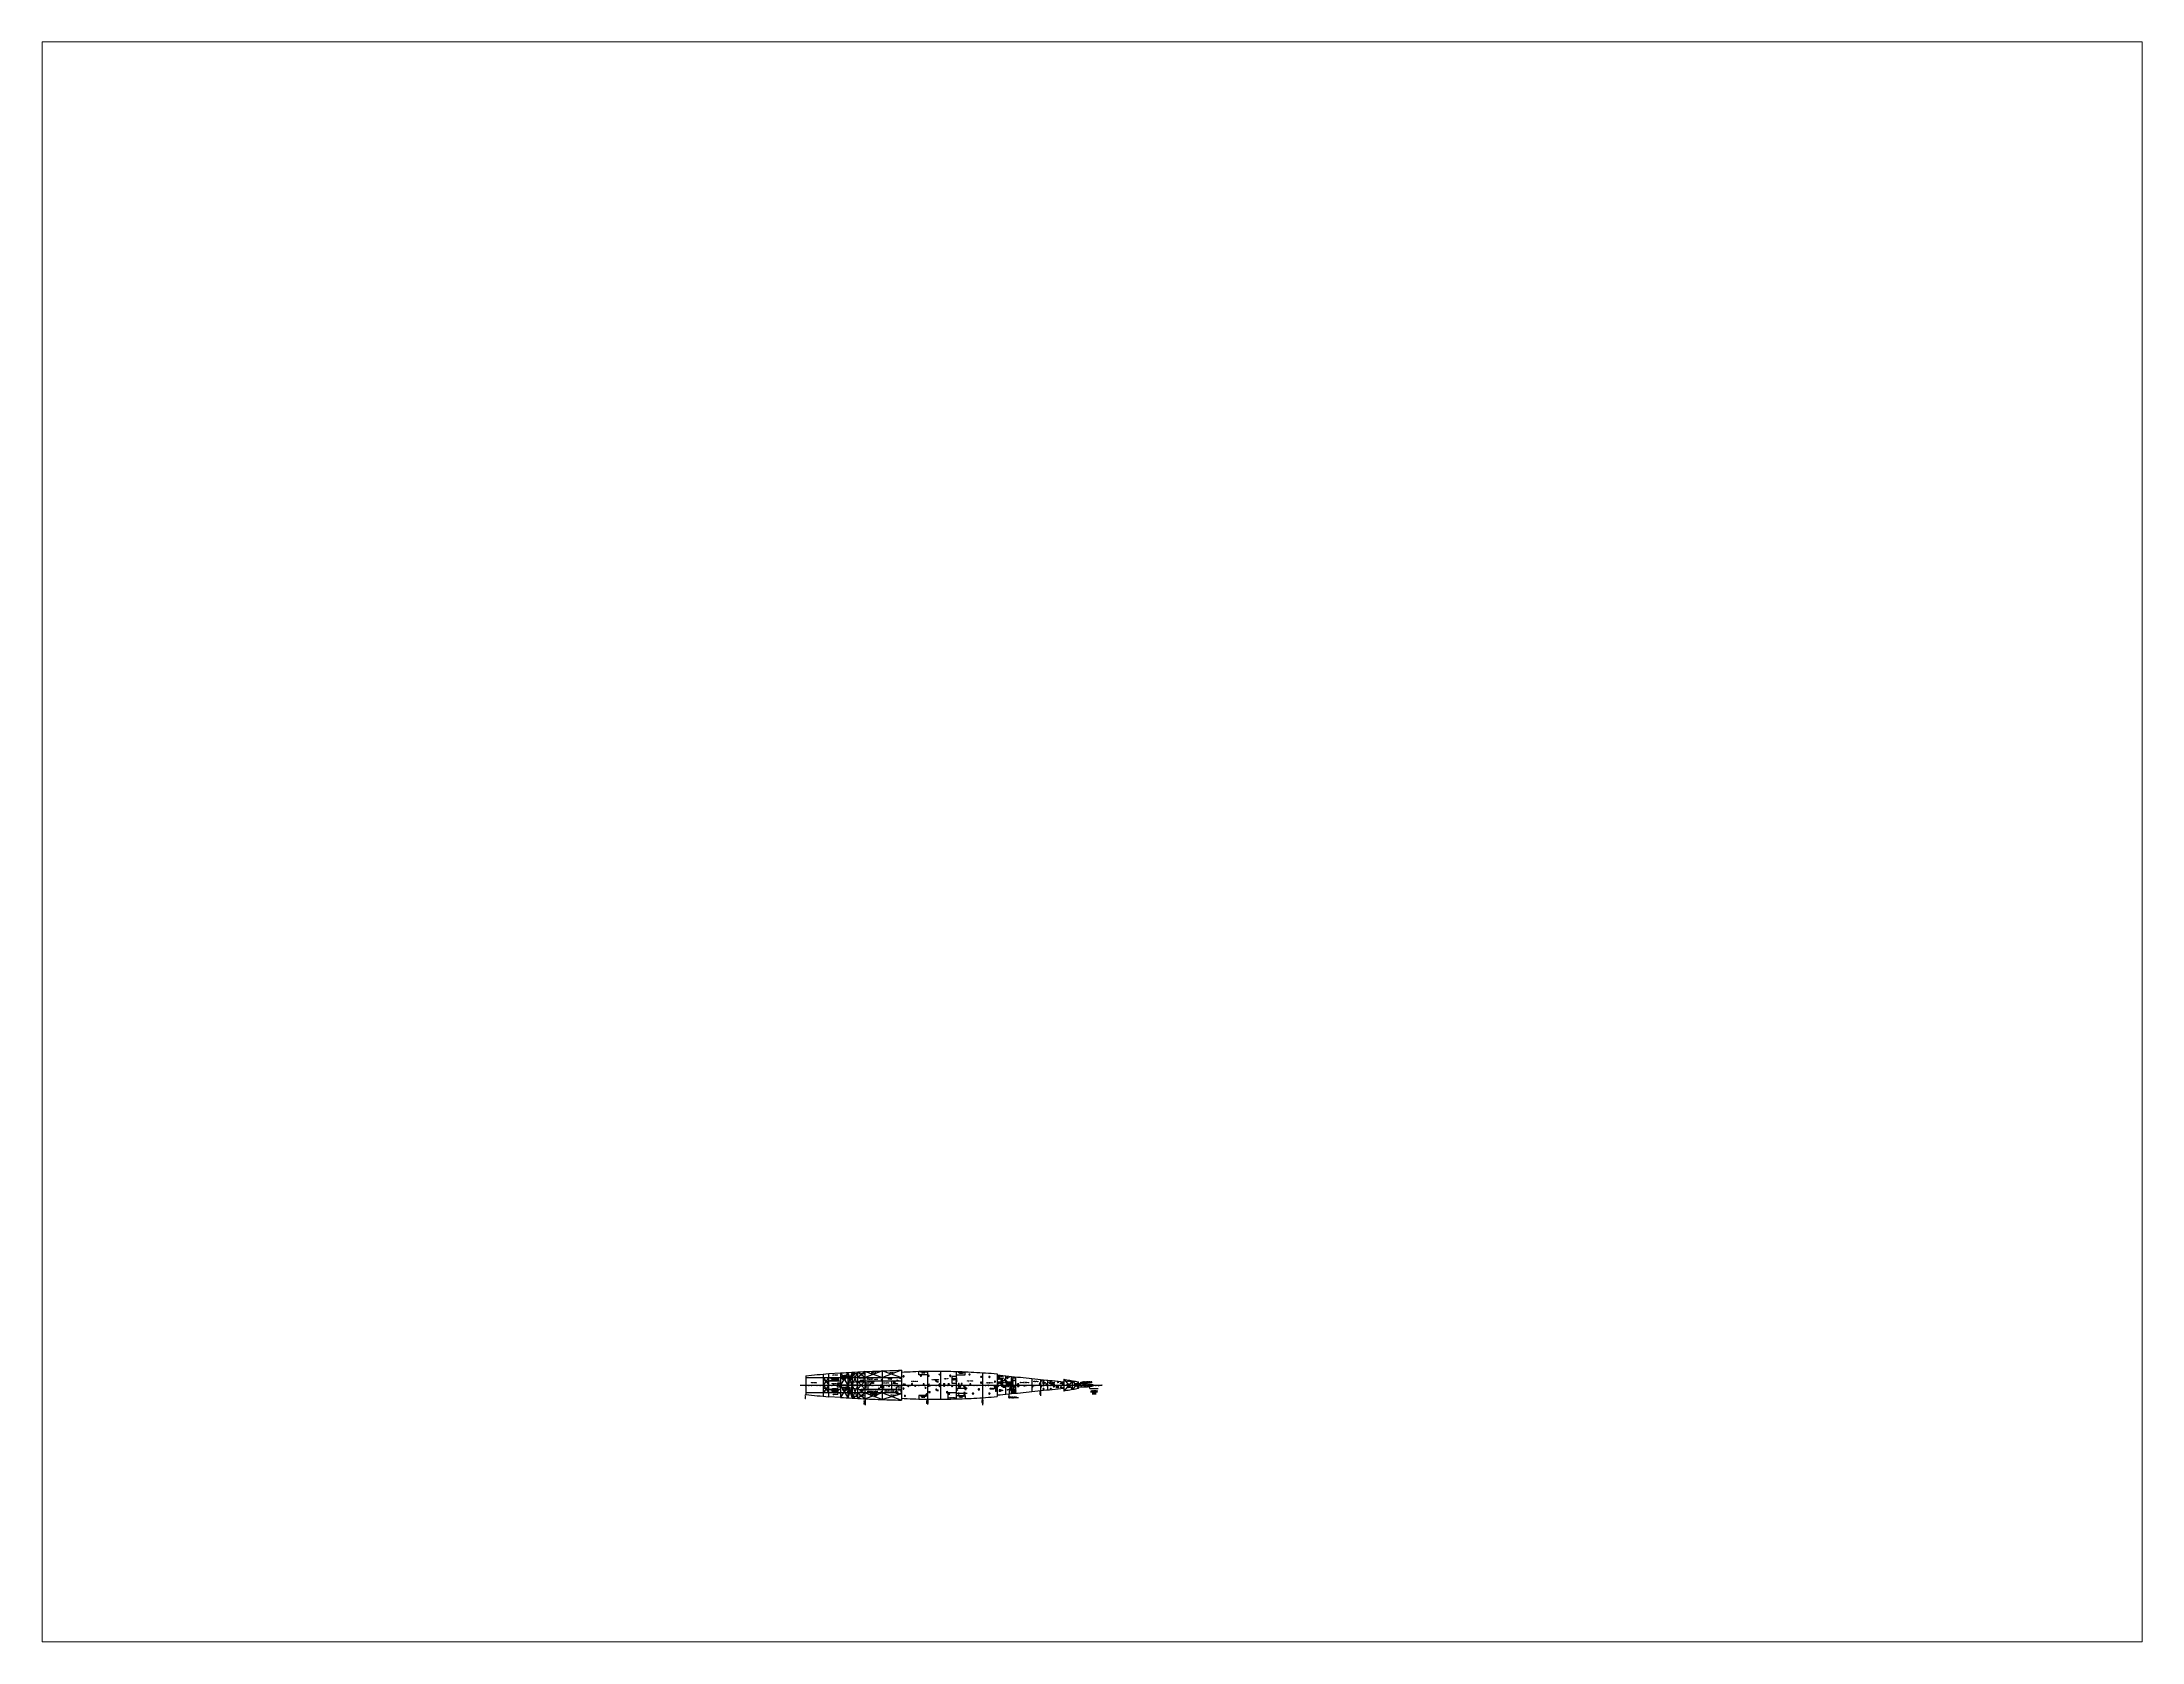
# Paper-space layout 'Layout1' of a CAD drawing. Header units: inches. Extents: x 1.05 to 9.45, y 0.8 to 7.2.
# The model-space entities are those that its viewports show. They can reach past a viewport. Long polylines and large blocks are cut down to what shows.
import ezdxf
from ezdxf.enums import TextEntityAlignment as Align

# ---------------------------------------------------------------- set-up
doc = ezdxf.new("R2010")
doc.units = ezdxf.units.IN
doc.header["$LTSCALE"] = 700
doc.header["$MEASUREMENT"] = 0
for name, pattern in [('CENTER', [2, 1.25, -0.25, 0.25, -0.25]), ('CENTER2', [1.125, 0.75, -0.125, 0.125, -0.125]), ('CENTERX2', [4, 2.5, -0.5, 0.5, -0.5]), ('CL', [375, 300, -25, 25, -25]), ('DASHDOT', [1, 0.5, -0.25, 0, -0.25]), ('DASHED', [0.75, 0.5, -0.25]), ('DOT', [0.2, 0.1, -0.1]), ('DOTDASH', [1.2, 0.6, -0.3, 0, -0.3]), ('DOTDASH1', [1600, 1000, -250, 100, -250]), ('H1', [40, 20, -20]), ('PHANTOM2', [1.25, 0.625, -0.125, 0.125, -0.125, 0.125, -0.125])]:
    doc.linetypes.add(name, pattern=pattern)
for name, color, linetype in [('00', 7, 'Continuous'), ('01', 7, 'Continuous'), ('3 DECK', 7, 'Continuous'), ('4 DECK', 7, 'Continuous'), ('COMPT.NOS', 4, 'Continuous'), ('COMPTNAME', 7, 'Continuous'), ('HATCHES', 7, 'Continuous'), ('Layer1', 6, 'Continuous'), ('LIGHT_BULKHEADS', 7, 'Continuous'), ('MANHOLEPLAN', 3, 'Continuous'), ('PLAT1', 3, 'Continuous'), ('TANK MARKS', 7, 'Continuous'), ('UP-DOWN', 7, 'Continuous'), ('WATERLINES', 5, 'Continuous')]:
    doc.layers.add(name, color=color, linetype=linetype)
doc.layers.add('LADDER', color=7, linetype='Continuous', lineweight=15)
doc.styles.add('ROMAN C', font='ROMANS.SHX', dxfattribs={"width": 0.9})
doc.styles.add('ROMANS', font='romans')
doc.styles.add('style1', font='romans.shx', dxfattribs={"height": 250})
doc.dimstyles.get("Standard").update_dxf_attribs({"dimtxt": 150.18, "dimasz": 200.18, "dimexe": 0.8, "dimexo": 0.625, "dimgap": 0.09, "dimtad": 0, "dimtih": 1, "dimtoh": 1, "dimdec": 0, "dimzin": 0, "dimdsep": 46, "dimtxsty": 'Standard', "dimcen": 8.09, "dimclrd": 40, "dimclre": 40, "dimadec": 0, "dimazin": 0, "dimtfac": 1, "dimtdec": 0, "dimtofl": 0, "dimtmove": 0, "dimatfit": 3, "dimfxl": 1, "dimtolj": 1, "dimtzin": 0, "dimarcsym": 0})

# ---------------------------------------------------------------- blocks, each defined once
blk = doc.blocks.new('A1M', base_point=(36991, 2400))
at = {"linetype": 'Continuous'}
for p, q in [((37491, 2550), (36491, 2250)), ((36491, 2550), (37491, 2250)), ((36491, 2250), (36491, 2550)), ((37491, 2250), (37491, 2550))]:
    blk.add_line(p, q, dxfattribs=at)
blk = doc.blocks.new('DRW', base_point=(42299, 4033))
at = {"linetype": 'Continuous'}
blk.add_line((41799, 4033), (42665, 4533), dxfattribs=at)
blk.add_arc((41799, 4033), 1000, 0, 40, dxfattribs=at)
blk = doc.blocks.new('PILAR')
at = {"color": 4, "linetype": 'DASHDOT'}
for p, q in [((144963, 170593), (145543, 170593)), ((145253, 170303), (145253, 170883))]:
    blk.add_line(p, q, dxfattribs=at)
at = {"color": 4}
for points in [[(144993, 170587), (145143, 170587), (145143, 170599), (144993, 170599)], [(145247, 170853), (145247, 170703), (145259, 170703), (145259, 170853)], [(145247, 170333), (145247, 170483), (145259, 170483), (145259, 170333)], [(145513, 170587), (145363, 170587), (145363, 170599), (145513, 170599)]]:
    blk.add_lwpolyline(points, close=True, dxfattribs=at)
for radius in [270, 110]:
    blk.add_circle((145253, 170593), radius, dxfattribs=at)
blk = doc.blocks.new('fghghj')
at = {"color": 3, "linetype": 'Continuous'}
blk.add_lwpolyline([(318315, -37952), (318615, -37952), (318615, -37927), (318315, -37927)], close=True, dxfattribs=at)
at = {"layer": '00', "color": 3}
for points in [[(318345, -38102), (318345, -37952), (318315, -37952), (318315, -38102)], [(318585, -38102), (318585, -37952), (318615, -37952), (318615, -38102)]]:
    blk.add_lwpolyline(points, close=True, dxfattribs=at)
at = {"layer": '01', "color": 4, "linetype": 'ByBlock'}
blk.add_line((318615, -37927), (318615, -37927), dxfattribs=at)
blk.add_line((318615, -37927), (318615, -37927), dxfattribs=at)
blk = doc.blocks.new('qwas')
at = {"color": 3, "linetype": 'H1'}
blk.add_line((-836179, 147376), (-836179, 147776), dxfattribs=at)
at = {"color": 3, "linetype": 'Continuous'}
blk.add_lwpolyline([(-836192, 147376), (-836192, 147776), (-836167, 147776), (-836167, 147376)], close=True, dxfattribs=at)
at = {"layer": '00', "color": 3}
for points in [[(-836342, 147746), (-836192, 147746), (-836192, 147776), (-836342, 147776)], [(-836342, 147406), (-836192, 147406), (-836192, 147376), (-836342, 147376)]]:
    blk.add_lwpolyline(points, close=True, dxfattribs=at)
blk = doc.blocks.new('A$C49E2739F')
at = {"layer": 'LADDER', "color": 3}
for p, q in [((112, 600), (1312, 600)), ((200, 600), (200, 0)), ((400, 600), (400, 0)), ((600, 600), (600, 0)), ((800, 600), (800, 0)), ((1000, 600), (1000, 0)), ((1200, 600), (1200, 0)), ((112, 0), (1312, 0))]:
    blk.add_line(p, q, dxfattribs=at)
blk = doc.blocks.new('DRN', base_point=(41665, 6815))
at = {"linetype": 'Continuous'}
blk.add_line((41160, 6825), (41160, 7825), dxfattribs=at)
blk.add_arc((41160, 6825), 1000, 0, 90, dxfattribs=at)
blk = doc.blocks.new('DLN', base_point=(36758, 6815))
at = {"linetype": 'Continuous'}
blk.add_lwpolyline([(37258, 6815), (37258, 7815, 0.41421356), (36258, 6815)], format="xyb", dxfattribs=at)
blk = doc.blocks.new('HE12')
at = {"layer": '01', "color": 5, "linetype": 'ByBlock'}
blk.add_lwpolyline([(168039, 503414), (168989, 503414), (168989, 504214), (168039, 504214)], close=True, dxfattribs=at)
at = {"layer": '01', "color": 4, "linetype": 'DOT'}
blk.add_lwpolyline([(168039, 503414), (168039, 502664), (168989, 502664), (168989, 503414)], dxfattribs=at)
at = {"insert": (168352, 503921), "char_height": 120, "width": 644.27, "attachment_point": 1}
blk.add_mtext('{\\Fromans.shx|c0;\\H1.875x;HE}', dxfattribs=at)
blk = doc.blocks.new('MANHOLECOAMINGB')
at = {"linetype": 'CENTER2', "ltscale": 0.1}
for p, q in [((-339, 0), (323, 0)), ((0, -288), (0, 289))]:
    blk.add_line(p, q, dxfattribs=at)
for p, q in [((-73, 8), (73, 8)), ((-25, 270), (25, 270)), ((-25, 240), (25, 240)), ((-73, -8), (73, -8)), ((-25, -240), (25, -240)), ((-25, -270), (25, -270))]:
    blk.add_line(p, q)
at = {"linetype": 'DASHED', "ltscale": 0.1}
for p, q in [((-25, 205), (25, 205)), ((-25, 200), (25, 200)), ((-25, -200), (25, -200)), ((-25, -205), (25, -205))]:
    blk.add_line(p, q, dxfattribs=at)
for centre in [(-73, 0), (73, 0)]:
    blk.add_circle(centre, 8)
for centre, radius, start, end in [((-25, 0), 270, 90, 270), ((-25, 0), 240, 90, 270), ((25, 0), 270, 270, 90), ((25, 0), 240, 270, 90)]:
    blk.add_arc(centre, radius, start, end)
for centre, radius, start, end in [((-25, 0), 205, 90, 270), ((-25, 0), 200, 90, 270), ((25, 0), 205, 270, 90), ((25, 0), 200, 270, 90)]:
    blk.add_arc(centre, radius, start, end, dxfattribs=at)
at = {"insert": (-181, 68), "char_height": 50, "width": 486.8, "attachment_point": 1, "style": 'ROMAN C'}
blk.add_mtext('MAN HOLE COAMING-B', dxfattribs=at)
blk = doc.blocks.new('HING')
at = {"layer": 'MANHOLEPLAN'}
for p, q in [((-205, -49), (-205, 61)), ((205, -49), (205, 61))]:
    blk.add_line(p, q, dxfattribs=at)
for radius in [118, 77.9]:
    blk.add_circle((0, 147), radius, dxfattribs=at)
blk = doc.blocks.new('manholerecesstype450x400')
at = {"layer": 'MANHOLEPLAN', "linetype": 'CENTER2', "ltscale": 0.1}
for p, q in [((385, 0), (-374, 0)), ((0, -370), (0, 383))]:
    blk.add_line(p, q, dxfattribs=at)
at = {"layer": 'MANHOLEPLAN', "ltscale": 0.13}
for p, q in [((-363, 353), (-363, -353)), ((-363, 353), (363, 353)), ((-353, 343), (-353, -343)), ((-353, 343), (353, 343)), ((-353, 338), (353, 338)), ((-348, 338), (-348, -338)), ((-25, 240), (25, 240)), ((348, 338), (348, -338)), ((353, 343), (353, -343)), ((363, 353), (363, -353)), ((-363, -353), (363, -353)), ((-353, -338), (353, -338)), ((-353, -343), (353, -343)), ((-25, -240), (25, -240))]:
    blk.add_line(p, q, dxfattribs=at)
at = {"layer": 'MANHOLEPLAN'}
for p, q in [((-73, 8), (73, 8)), ((-25, 270), (25, 270)), ((-73, -8), (73, -8)), ((-25, -270), (25, -270))]:
    blk.add_line(p, q, dxfattribs=at)
at = {"layer": 'MANHOLEPLAN', "linetype": 'DASHED', "ltscale": 0.13}
for p, q in [((-25, 205), (25, 205)), ((-25, 200), (25, 200)), ((-25, -200), (25, -200)), ((-25, -205), (25, -205))]:
    blk.add_line(p, q, dxfattribs=at)
at = {"layer": 'MANHOLEPLAN'}
for centre in [(-73, 0), (73, 0)]:
    blk.add_circle(centre, 8, dxfattribs=at)
at = {"layer": 'MANHOLEPLAN', "ltscale": 0.13}
for centre, radius, start, end in [((-25, 0), 270, 90, 270), ((-25, 0), 240, 90, 270), ((25, 0), 270, 270, 90), ((25, 0), 240, 270, 90)]:
    blk.add_arc(centre, radius, start, end, dxfattribs=at)
at = {"layer": 'MANHOLEPLAN', "linetype": 'DASHED', "ltscale": 0.13}
for centre, radius, start, end in [((-25, 0), 205, 90, 270), ((-25, 0), 200, 90, 270), ((25, 0), 205, 270, 90), ((25, 0), 200, 270, 90)]:
    blk.add_arc(centre, radius, start, end, dxfattribs=at)
at = {"layer": 'Layer1', "rotation": 180}
blk.add_blockref('HING', (0, -305), dxfattribs=at)
at = {"layer": 'MANHOLEPLAN', "insert": (-203, 74), "char_height": 60, "width": 626.17, "attachment_point": 1, "style": 'ROMAN C'}
blk.add_mtext('MAN HOLE RECESS-B', dxfattribs=at)
blk = doc.blocks.new('manholecoamingtype600x400')
at = {"linetype": 'CENTER2', "ltscale": 0.1}
for p, q in [((-394, 0), (404, 0)), ((0, -297), (0, 294))]:
    blk.add_line(p, q, dxfattribs=at)
for p, q in [((-100, 270), (100, 270)), ((-100, 240), (100, 240)), ((-73, 8), (73, 8)), ((-100, -240), (100, -240)), ((-100, -270), (100, -270)), ((-73, -8), (73, -8))]:
    blk.add_line(p, q)
at = {"linetype": 'DASHED', "ltscale": 0.1}
for p, q in [((-100, 205), (100, 205)), ((-100, 200), (100, 200)), ((-100, -200), (100, -200)), ((-100, -205), (100, -205))]:
    blk.add_line(p, q, dxfattribs=at)
for centre in [(-73, 0), (73, 0)]:
    blk.add_circle(centre, 8)
for centre, radius, start, end in [((-100, 0), 270, 90, 270), ((-100, 0), 240, 90, 270), ((100, 0), 270, 270, 90), ((100, 0), 240, 270, 90)]:
    blk.add_arc(centre, radius, start, end)
for centre, radius, start, end in [((-100, 0), 205, 90, 270), ((-100, 0), 200, 90, 270), ((100, 0), 205, 270, 90), ((100, 0), 200, 270, 90)]:
    blk.add_arc(centre, radius, start, end, dxfattribs=at)
at = {"insert": (-265, 98), "char_height": 75, "width": 752.53, "attachment_point": 1, "style": 'ROMAN C'}
blk.add_mtext('MAN HOLE COAMING-A', dxfattribs=at)
blk = doc.blocks.new('manholepadtype600x400')
at = {"linetype": 'CENTER2', "ltscale": 0.1}
for p, q in [((-394, 0), (404, 0)), ((0, -297), (0, 294))]:
    blk.add_line(p, q, dxfattribs=at)
for p, q in [((-100, 270), (100, 270)), ((-100, 240), (100, 240)), ((-73, 8), (73, 8)), ((-100, -240), (100, -240)), ((-100, -270), (100, -270)), ((-73, -8), (73, -8))]:
    blk.add_line(p, q)
at = {"linetype": 'DASHED', "ltscale": 0.1}
for p, q in [((-100, 205), (100, 205)), ((-100, 200), (100, 200)), ((-100, -200), (100, -200)), ((-100, -205), (100, -205))]:
    blk.add_line(p, q, dxfattribs=at)
for centre in [(-73, 0), (73, 0)]:
    blk.add_circle(centre, 8)
for centre, radius, start, end in [((-100, 0), 270, 90, 270), ((-100, 0), 240, 90, 270), ((100, 0), 270, 270, 90), ((100, 0), 240, 270, 90)]:
    blk.add_arc(centre, radius, start, end)
for centre, radius, start, end in [((-100, 0), 205, 90, 270), ((-100, 0), 200, 90, 270), ((100, 0), 205, 270, 90), ((100, 0), 200, 270, 90)]:
    blk.add_arc(centre, radius, start, end, dxfattribs=at)
at = {"insert": (-262, 98), "char_height": 75, "width": 617.44, "attachment_point": 1, "style": 'ROMAN C'}
blk.add_mtext('MAN HOLE PAD-A', dxfattribs=at)
blk = doc.blocks.new('MANHOLEPADB')
at = {"linetype": 'CENTER2', "ltscale": 0.1}
for p, q in [((-339, 0), (323, 0)), ((0, -288), (0, 289))]:
    blk.add_line(p, q, dxfattribs=at)
for p, q in [((-73, 8), (73, 8)), ((-25, 270), (25, 270)), ((-25, 240), (25, 240)), ((-73, -8), (73, -8)), ((-25, -240), (25, -240)), ((-25, -270), (25, -270))]:
    blk.add_line(p, q)
at = {"linetype": 'DASHED', "ltscale": 0.1}
for p, q in [((-25, 205), (25, 205)), ((-25, 200), (25, 200)), ((-25, -200), (25, -200)), ((-25, -205), (25, -205))]:
    blk.add_line(p, q, dxfattribs=at)
for centre in [(-73, 0), (73, 0)]:
    blk.add_circle(centre, 8)
for centre, radius, start, end in [((-25, 0), 270, 90, 270), ((-25, 0), 240, 90, 270), ((25, 0), 270, 270, 90), ((25, 0), 240, 270, 90)]:
    blk.add_arc(centre, radius, start, end)
for centre, radius, start, end in [((-25, 0), 205, 90, 270), ((-25, 0), 200, 90, 270), ((25, 0), 205, 270, 90), ((25, 0), 200, 270, 90)]:
    blk.add_arc(centre, radius, start, end, dxfattribs=at)
at = {"insert": (-181, 68), "char_height": 50, "width": 486.8, "attachment_point": 1, "style": 'ROMAN C'}
blk.add_mtext('MAN  HOLE PAD- B', dxfattribs=at)

msp = doc.modelspace()

# ---------------------------------------------------------------- linework, layer by layer
at = {"color": 5, "linetype": 'CENTER'}
msp.add_line((13518, 48383), (147361, 48383), dxfattribs=at)
at = {"color": 7, "linetype": 'Continuous'}
for p, q in [((14615, 48298), (14615, 48469)), ((15901, 48298), (15901, 48469)), ((17187, 48298), (17187, 48469)), ((18473, 48298), (18473, 48469)), ((19759, 48298), (19759, 48469)), ((21045, 48298), (21045, 48469)), ((22331, 48298), (22331, 48469)), ((23617, 48298), (23617, 48469)), ((30047, 51813), (31333, 51813)), ((35192, 48298), (35192, 48469)), ((36478, 48298), (36478, 48469)), ((37764, 48298), (37764, 48469)), ((39050, 48383), (39050, 48555)), ((40336, 48298), (40336, 48469)), ((42265, 42350), (42265, 54417)), ((63485, 48298), (63485, 48469)), ((64771, 48298), (64771, 48469)), ((66057, 48298), (66057, 48469)), ((67343, 48298), (67343, 48469)), ((68629, 48298), (68629, 48469)), ((69915, 48298), (69915, 48469)), ((71201, 48298), (71201, 48469)), ((72487, 48298), (72487, 48469)), ((73773, 48298), (73773, 48469)), ((75059, 48298), (75059, 48469)), ((76346, 48298), (76346, 48469)), ((77632, 48298), (77632, 48469)), ((78918, 48298), (78918, 48469)), ((80204, 48298), (80204, 48469)), ((81490, 48298), (81490, 48469)), ((108497, 48298), (108497, 48469)), ((109140, 44704), (109140, 52063)), ((109783, 48298), (109783, 48469)), ((111069, 48298), (111069, 48469)), ((112355, 48298), (112355, 48469)), ((113641, 48298), (113641, 48469)), ((114927, 48298), (114927, 48469)), ((125216, 48298), (125216, 48469)), ((126502, 48298), (126502, 48469)), ((127788, 48298), (127788, 48469)), ((129074, 48298), (129074, 48469)), ((130360, 48298), (130360, 48469)), ((131646, 48298), (131646, 48469)), ((132932, 48298), (132932, 48469)), ((134218, 48298), (134218, 48469)), ((135504, 48298), (135504, 48469)), ((136790, 48298), (136790, 48469)), ((138077, 48298), (138077, 48469)), ((139363, 48298), (139363, 48469)), ((140649, 48298), (140649, 48469)), ((141935, 48298), (141935, 48469)), ((143221, 48298), (143221, 48469)), ((144507, 48298), (144507, 48469)), ((145793, 48298), (145793, 48469)), ((30047, 44954), (31333, 44954))]:
    msp.add_line(p, q, dxfattribs=at)
at = {"color": 7}
for p, q in [((15991, 51813), (30047, 51813)), ((23617, 53286), (23617, 43481)), ((26189, 43273), (26189, 53494)), ((31333, 50098), (26189, 50098)), ((26189, 46669), (31333, 46669)), ((31333, 53839), (31333, 42928)), ((31333, 51813), (58341, 51813)), ((34549, 53985), (34549, 42782)), ((36478, 54124), (36478, 42643)), ((39050, 42507), (39050, 54260)), ((41622, 48298), (41622, 48469)), ((42908, 48298), (42908, 48469)), ((44194, 48298), (44194, 48469)), ((45480, 48298), (45480, 48469)), ((46766, 48298), (46766, 48469)), ((48052, 48298), (48052, 48469)), ((49338, 48298), (49338, 48469)), ((49981, 42029), (49981, 54738)), ((50624, 48298), (50624, 48469)), ((51910, 48298), (51910, 48469)), ((53196, 48298), (53196, 48469)), ((54482, 48298), (54482, 48469)), ((55769, 48298), (55769, 48469)), ((56197, 44525), (56197, 47526)), ((58341, 47526), (56197, 47526)), ((57055, 48298), (57055, 48469)), ((58341, 55006), (58341, 41761)), ((58341, 48298), (58341, 48469)), ((59627, 48298), (59627, 48469)), ((60913, 48298), (60913, 48469)), ((62199, 48298), (62199, 48469)), ((69915, 54625), (69915, 42142)), ((75702, 54635), (75702, 42198)), ((80632, 52242), (80632, 49241)), ((82776, 52242), (80632, 52242)), ((80632, 49241), (82776, 49241)), ((82776, 42300), (82776, 54467)), ((82776, 48298), (82776, 48469)), ((84062, 48298), (84062, 48469)), ((85348, 48298), (85348, 48469)), ((86634, 48298), (86634, 48469)), ((87920, 48298), (87920, 48469)), ((89206, 48298), (89206, 48469)), ((90492, 48298), (90492, 48469)), ((91778, 48298), (91778, 48469)), ((93064, 48298), (93064, 48469)), ((94350, 53928), (94350, 42839)), ((94350, 48298), (94350, 48469)), ((95636, 48298), (95636, 48469)), ((96923, 48298), (96923, 48469)), ((98209, 48298), (98209, 48469)), ((99495, 48298), (99495, 48469)), ((99495, 48383), (100781, 48383)), ((99495, 48383), (99495, 47526)), ((99495, 47526), (100781, 47526)), ((100781, 53457), (100781, 43310)), ((100781, 48298), (100781, 48469)), ((100781, 48383), (103353, 48383)), ((102067, 48298), (102067, 48469)), ((102453, 50527), (104639, 50527)), ((103353, 48298), (103353, 48469)), ((103353, 48383), (103353, 47526)), ((103353, 47526), (104639, 47526)), ((104639, 49670), (104639, 52509)), ((104639, 44258), (104639, 48383)), ((107211, 48383), (104639, 48383)), ((105925, 48298), (105925, 48469)), ((107211, 44510), (107211, 52257)), ((107211, 48298), (107211, 48469)), ((116213, 51328), (116213, 45439)), ((116213, 48298), (116213, 48469)), ((117500, 48298), (117500, 48469)), ((118786, 48298), (118786, 48469)), ((120072, 50927), (120072, 45840)), ((120072, 48298), (120072, 48469)), ((121358, 48298), (121358, 48469)), ((122644, 48298), (122644, 48469)), ((123287, 46176), (123287, 50591)), ((123930, 48298), (123930, 48469)), ((130360, 50999), (130360, 45768)), ((134218, 46430), (134218, 50337)), ((136790, 46867), (136790, 49900)), ((30047, 44954), (15991, 44954)), ((56197, 44954), (31333, 44954)), ((56197, 46497), (40556, 46497)), ((58341, 44525), (56197, 44525)), ((86634, 43754), (86634, 42440))]:
    msp.add_line(p, q, dxfattribs=at)
at = {"color": 7, "linetype": 'DOTDASH1'}
for p, q in [((23617, 48383), (30047, 48383)), ((39050, 48383), (31333, 48383)), ((66057, 53013), (66057, 54535)), ((69915, 53013), (66057, 53013)), ((82776, 53013), (86634, 53013)), ((86634, 53013), (86634, 54327)), ((66057, 43754), (66057, 42232)), ((69915, 43754), (66057, 43754)), ((82776, 43754), (86634, 43754))]:
    msp.add_line(p, q, dxfattribs=at)
at = {"color": 5, "linetype": 'Continuous'}
for p, q in [((24903, 48298), (24903, 48469)), ((26189, 48298), (26189, 48469)), ((27475, 48298), (27475, 48469)), ((28761, 48298), (28761, 48469)), ((30047, 48298), (30047, 48469)), ((31333, 48298), (31333, 48469)), ((32619, 48298), (32619, 48469)), ((33905, 48298), (33905, 48469))]:
    msp.add_line(p, q, dxfattribs=at)
for p, q in [((30047, 47526), (30047, 49241)), ((31333, 49241), (30047, 49241)), ((31333, 47526), (30047, 47526)), ((102453, 49670), (100781, 49670)), ((102453, 49670), (102453, 48383)), ((107211, 49670), (104639, 49670)), ((123287, 49241), (123287, 49241)), ((42715, 46498), (43229, 46497))]:
    msp.add_line(p, q)
at = {"color": 7, "linetype": 'DOTDASH'}
msp.add_line((31333, 53839), (31333, 48383), dxfattribs=at)
at = {"color": 3, "linetype": 'CENTERX2'}
for p, q in [((87537, 46883), (83058, 46883)), ((86776, 47398), (86776, 46369)), ((87537, 44697), (83058, 44697)), ((86347, 45211), (86347, 44182))]:
    msp.add_line(p, q, dxfattribs=at)
at = {"color": 3}
msp.add_line((70815, 45494), (70815, 45143), dxfattribs=at)
at = {"color": 4}
for p, q in [((78918, 44954), (78918, 42256)), ((82776, 44954), (78918, 44954))]:
    msp.add_line(p, q, dxfattribs=at)
at = {"color": 7, "linetype": 'CENTER'}
for points in [[(17187, 52621), (17232, 52627)], [(15991, 44295), (18473, 43985)]]:
    msp.add_lwpolyline(points, dxfattribs=at)
at = {"color": 2, "linetype": 'ByBlock'}
for points in [[(29581, 46692, 0.5205671), (29036, 46667, 0.5205671), (29036, 46667, 0.5205671), (28593, 46667, 0.5205671), (28593, 46667, 0.5205671), (28150, 46667, 0.5205671), (28150, 46667, 0.5205671), (27719, 46654, 0.5205671), (27719, 46654, 0.5205671), (27415, 46350, 0.5205671), (27415, 46350, 0.5205671), (27567, 45945, 0.5205671), (27567, 45945, 0.5205671), (28011, 45870, 0.5205671), (28011, 45870, 0.5205671), (28454, 45870, 0.5205671), (28454, 45870, 0.5205671), (28884, 45870, 0.5205671), (28884, 45870, 0.5205671), (29315, 45870, 0.5205671), (29315, 45870, 0.5205671), (29758, 45895, 0.5205671), (29758, 45895, 0.5205671), (30189, 45958, 0.5205671), (30189, 45958, 0.5205671), (30480, 46287, 0.5205671), (30480, 46287, 0.5205671), (30240, 46654, 0.5205671), (30240, 46654, 0.5205671)], [(29655, 51342, 0.5205671), (29111, 51317, 0.5205671), (29111, 51317, 0.5205671), (28668, 51317, 0.5205671), (28668, 51317, 0.5205671), (28224, 51317, 0.5205671), (28224, 51317, 0.5205671), (27794, 51304, 0.5205671), (27794, 51304, 0.5205671), (27490, 51001, 0.5205671), (27490, 51001, 0.5205671), (27642, 50595, 0.5205671), (27642, 50595, 0.5205671), (28085, 50520, 0.5205671), (28085, 50520, 0.5205671), (28528, 50520, 0.5205671), (28528, 50520, 0.5205671), (28959, 50520, 0.5205671), (28959, 50520, 0.5205671), (29389, 50520, 0.5205671), (29389, 50520, 0.5205671), (29833, 50545, 0.5205671), (29833, 50545, 0.5205671), (30263, 50608, 0.5205671), (30263, 50608, 0.5205671), (30555, 50937, 0.5205671), (30555, 50937, 0.5205671), (30314, 51304, 0.5205671), (30314, 51304, 0.5205671)], [(34000, 52506, 0.5205671), (33516, 52519, 0.5205671), (33516, 52519, 0.5205671), (33006, 52506, 0.5205671), (33006, 52506, 0.5205671), (32522, 52506, 0.5205671), (32522, 52506, 0.5205671), (32077, 52401, 0.5205671), (32077, 52401, 0.5205671), (31894, 51996, 0.5205671), (31894, 51996, 0.5205671), (31959, 51564, 0.5205671), (31959, 51564, 0.5205671), (32168, 51172, 0.5205671), (32168, 51172, 0.5205671), (32613, 51028, 0.5205671), (32613, 51028, 0.5205671), (33045, 50989, 0.5205671), (33045, 50989, 0.5205671), (33450, 51133, 0.5205671), (33450, 51133, 0.5205671), (33712, 51486, 0.5205671), (33712, 51486, 0.5205671), (33987, 51826, 0.5205671), (33987, 51826, 0.5205671)], [(34139, 47247, 0.5205671), (33611, 47276, 0.5205671), (33611, 47276, 0.5205671), (33127, 47276, 0.5205671), (33127, 47276, 0.5205671), (32687, 47306, 0.5205671), (32687, 47306, 0.5205671), (32305, 47086, 0.5205671), (32305, 47086, 0.5205671), (32261, 46646, 0.5205671), (32261, 46646, 0.5205671), (32452, 46250, 0.5205671), (32452, 46250, 0.5205671), (32745, 45913, 0.5205671), (32745, 45913, 0.5205671), (33171, 45825, 0.5205671), (33171, 45825, 0.5205671), (33596, 45957, 0.5205671), (33596, 45957, 0.5205671), (33948, 46236, 0.5205671), (33948, 46236, 0.5205671), (34095, 46661, 0.5205671), (34095, 46661, 0.5205671)], [(36219, 52281, 0.5205671), (35769, 52346, 0.5205671), (35769, 52346, 0.5205671), (35318, 52364, 0.5205671), (35318, 52364, 0.5205671), (34886, 52346, 0.5205671), (34886, 52346, 0.5205671), (34499, 52144, 0.5205671), (34499, 52144, 0.5205671), (34426, 51702, 0.5205671), (34426, 51702, 0.5205671), (34683, 51353, 0.5205671), (34683, 51353, 0.5205671), (35116, 51270, 0.5205671), (35116, 51270, 0.5205671), (35548, 51215, 0.5205671), (35548, 51215, 0.5205671), (35990, 51197, 0.5205671), (35990, 51197, 0.5205671), (36422, 51197, 0.5205671), (36422, 51197, 0.5205671), (36551, 51610, 0.5205671), (36551, 51610, 0.5205671)], [(36319, 46022, 0.5205671), (35868, 46086, 0.5205671), (35868, 46086, 0.5205671), (35418, 46105, 0.5205671), (35418, 46105, 0.5205671), (34985, 46086, 0.5205671), (34985, 46086, 0.5205671), (34599, 45884, 0.5205671), (34599, 45884, 0.5205671), (34525, 45443, 0.5205671), (34525, 45443, 0.5205671), (34783, 45093, 0.5205671), (34783, 45093, 0.5205671), (35215, 45010, 0.5205671), (35215, 45010, 0.5205671), (35648, 44955, 0.5205671), (35648, 44955, 0.5205671), (36089, 44937, 0.5205671), (36089, 44937, 0.5205671), (36521, 44937, 0.5205671), (36521, 44937, 0.5205671), (36650, 45351, 0.5205671), (36650, 45351, 0.5205671)], [(46729, 44624, 0.5205671), (46185, 44599, 0.5205671), (46185, 44599, 0.5205671), (45741, 44599, 0.5205671), (45741, 44599, 0.5205671), (45298, 44599, 0.5205671), (45298, 44599, 0.5205671), (44867, 44586, 0.5205671), (44867, 44586, 0.5205671), (44563, 44283, 0.5205671), (44563, 44283, 0.5205671), (44715, 43878, 0.5205671), (44715, 43878, 0.5205671), (45159, 43802, 0.5205671), (45159, 43802, 0.5205671), (45602, 43802, 0.5205671), (45602, 43802, 0.5205671), (46033, 43802, 0.5205671), (46033, 43802, 0.5205671), (46463, 43802, 0.5205671), (46463, 43802, 0.5205671), (46906, 43827, 0.5205671), (46906, 43827, 0.5205671), (47337, 43890, 0.5205671), (47337, 43890, 0.5205671), (47628, 44219, 0.5205671), (47628, 44219, 0.5205671), (47388, 44586, 0.5205671), (47388, 44586, 0.5205671)]]:
    msp.add_lwpolyline(points, format="xyb", close=True, dxfattribs=at)
at = {"color": 7}
for points in [[(34549, 49211), (40336, 50270), (58341, 50270)], [(34549, 47556), (40336, 46497), (56197, 46497)]]:
    msp.add_lwpolyline(points, dxfattribs=at)
at = {"color": 3}
for points in [[(86454, 46450), (87097, 46450), (87097, 47316), (86454, 47316)], [(127145, 48298), (127788, 48298), (127788, 47183), (127145, 47183)], [(86025, 44264), (86668, 44264), (86668, 45130), (86025, 45130)]]:
    msp.add_lwpolyline(points, close=True, dxfattribs=at)
at = {"linetype": 'Continuous'}
msp.add_lwpolyline([(104641, 49777), (105284, 49777, 0.4150582), (104639, 50420)], format="xyb", dxfattribs=at)
at = {"color": 6}
msp.add_lwpolyline([(104639, 49106), (105925, 49107), (105925, 49591), (104639, 49591)], close=True, dxfattribs=at)
for points in [[(121432, 50024, 0.414216), (121432, 50172, 0.414207), (121284, 50172, 0.414216), (121284, 50024, 0.414207), (121432, 50024), (121432, 50030), (121426, 50030, 0.414216), (121426, 50167, 0.414214), (121289, 50167, 0.414216), (121289, 50030, 0.414214), (121426, 50030)], [(121432, 48309, 0.414216), (121432, 48458, 0.414207), (121284, 48458, 0.414216), (121284, 48309, 0.414207), (121432, 48309), (121432, 48315), (121426, 48315, 0.414216), (121426, 48452, 0.414214), (121289, 48452, 0.414216), (121289, 48315, 0.414214), (121426, 48315)], [(121432, 46595, 0.414216), (121432, 46743, 0.414207), (121284, 46743, 0.414216), (121284, 46595, 0.414207), (121432, 46595), (121432, 46600), (121426, 46600, 0.414216), (121426, 46737, 0.414214), (121289, 46737, 0.414216), (121289, 46600, 0.414214), (121426, 46600)], [(124647, 50024, 0.414214), (124647, 50172, 0.414208), (124499, 50172, 0.414214), (124499, 50024, 0.414208), (124647, 50024), (124647, 50030), (124641, 50030, 0.414216), (124641, 50167, 0.414214), (124505, 50167, 0.414216), (124505, 50030, 0.414214), (124641, 50030)], [(124647, 48309, 0.414214), (124647, 48458, 0.414208), (124499, 48458, 0.414214), (124499, 48309, 0.414208), (124647, 48309), (124647, 48315), (124641, 48315, 0.414216), (124641, 48452, 0.414214), (124505, 48452, 0.414216), (124505, 48315, 0.414214), (124641, 48315)], [(124647, 46595, 0.414218), (124647, 46743, 0.414208), (124499, 46743, 0.414218), (124499, 46595, 0.414208), (124647, 46595), (124647, 46600), (124641, 46600, 0.414216), (124641, 46737, 0.414214), (124505, 46737, 0.414216), (124505, 46600, 0.414214), (124641, 46600)]]:
    msp.add_lwpolyline(points, format="xyb")
at = {"color": 3, "linetype": 'PHANTOM2'}
msp.add_lwpolyline([(127231, 48212), (127702, 48212), (127702, 47269), (127231, 47269)], close=True, dxfattribs=at)
at = {"linetype": 'PHANTOM2'}
msp.add_lwpolyline([(127280, 48178), (127653, 48178), (127653, 47303), (127280, 47303)], close=True, dxfattribs=at)
at = {"color": 3}
for centre, radius in [((129074, 49241), 94.3), ((129074, 47526), 94.3), ((131646, 48383), 94.3), ((141292, 48383), 96.5)]:
    msp.add_circle(centre, radius, dxfattribs=at)
at = {"color": 1}
msp.add_circle((140006, 48383), 322, dxfattribs=at)
at = {"layer": '00', "color": 1}
msp.add_line((54054, 46497), (54054, 50270), dxfattribs=at)
at = {"layer": '01', "color": 1, "linetype": 'ByBlock'}
for p, q in [((43551, 46497), (43551, 50270)), ((107211, 46669), (109140, 46669))]:
    msp.add_line(p, q, dxfattribs=at)
at = {"layer": '01', "color": 4, "linetype": 'ByBlock'}
for p, q in [((42265, 42350), (42265, 39459)), ((69915, 42142), (69915, 39815)), ((94350, 42839), (94350, 39459)), ((120072, 45840), (120072, 43738))]:
    msp.add_line(p, q, dxfattribs=at)
at = {"layer": '01', "color": 1, "linetype": 'ByBlock'}
msp.add_lwpolyline([(103353, 50527), (102453, 50527), (102453, 49670)], dxfattribs=at)
at = {"layer": '01', "color": 5, "linetype": 'ByBlock'}
for points in [[(106293, 48488), (107107, 48488), (107107, 49174), (106293, 49174)], [(109033, 45940), (107318, 45940), (107318, 44954), (109033, 44954)]]:
    msp.add_lwpolyline(points, close=True, dxfattribs=at)
at = {"layer": '01', "color": 4, "linetype": 'DOT'}
msp.add_lwpolyline([(109033, 45940), (109033, 46540), (107318, 46540), (107318, 45940)], dxfattribs=at)
at = {"layer": '3 DECK', "color": 7}
for points in [[(130360, 50999), (131003, 50890), (131646, 50779), (132289, 50668), (132932, 50555), (133575, 50445), (134218, 50337), (134861, 50229), (135504, 50118), (136147, 50005), (136790, 49900)], [(136790, 46867), (136147, 46762), (135504, 46649), (134861, 46538), (134218, 46430), (133575, 46322), (132932, 46212), (132289, 46099), (131646, 45988), (131003, 45877), (130360, 45768)]]:
    msp.add_lwpolyline(points, dxfattribs=at)
at = {"layer": '4 DECK', "color": 7, "linetype": 'Continuous'}
for p, q in [((26189, 53494), (31333, 53839)), ((31333, 42928), (26189, 43273))]:
    msp.add_line(p, q, dxfattribs=at)
at = {"layer": '4 DECK', "color": 7, "linetype": 'CENTER'}
for points in [[(15991, 52472), (18473, 52782), (19759, 52916), (21045, 53050), (22331, 53172), (23617, 53286), (24903, 53399), (26189, 53494)], [(17281, 44134), (18473, 43985), (19759, 43851), (21045, 43717), (22331, 43595), (23617, 43481), (24903, 43368), (26189, 43273)]]:
    msp.add_lwpolyline(points, dxfattribs=at)
at = {"layer": '4 DECK', "color": 7, "linetype": 'CL'}
msp.add_lwpolyline([(15991, 52472), (15991, 44295)], dxfattribs=at)
at = {"layer": '4 DECK', "color": 7}
for points in [[(31333, 53839), (32619, 53912), (33905, 53985), (35192, 54054), (36478, 54124), (37764, 54192), (39050, 54260), (40336, 54325), (41622, 54387), (42908, 54448), (44194, 54508), (45480, 54560), (46766, 54611), (48052, 54663), (49338, 54713), (50624, 54763), (51910, 54808), (53196, 54851), (54482, 54894), (55769, 54936), (57055, 54973), (58341, 55006)], [(58341, 54151), (59627, 54231), (60913, 54304), (62199, 54370), (63485, 54432), (64771, 54484), (66057, 54535), (67343, 54574), (68629, 54604), (69915, 54625), (71201, 54642), (72487, 54647), (73773, 54641), (75059, 54636), (76346, 54618), (77632, 54595), (78918, 54566), (80204, 54533), (81490, 54503), (82776, 54467), (84062, 54425), (85348, 54380), (86634, 54327), (87920, 54275), (89206, 54214), (90492, 54147), (91778, 54080), (93064, 54004), (94350, 53928), (95636, 53840), (96923, 53756), (98209, 53658), (99495, 53565), (100781, 53457)], [(100781, 52868), (102067, 52754), (103353, 52638), (104639, 52509), (105925, 52376), (107211, 52257), (108497, 52128), (109783, 51999), (111069, 51864), (112355, 51732), (113641, 51599), (114927, 51458), (116213, 51328), (117500, 51195), (118786, 51061), (120072, 50927), (121358, 50791), (122644, 50655), (123287, 50591), (123930, 50524), (125216, 50390), (126502, 50258), (127788, 50124), (129074, 49991), (130360, 49858)], [(130360, 46909), (129074, 46776), (127788, 46643), (126502, 46509), (125216, 46377), (123930, 46243), (123287, 46176), (122644, 46112), (121358, 45976), (120072, 45840), (118786, 45706), (117500, 45572), (116213, 45439), (114927, 45309), (113641, 45168), (112355, 45035), (111069, 44903), (109783, 44768), (108497, 44639), (107211, 44510), (105925, 44391), (104639, 44258), (103353, 44129), (102067, 44013), (100781, 43899)], [(31333, 42928), (32619, 42855), (33905, 42782), (35192, 42713), (36478, 42643), (37764, 42575), (39050, 42507), (40336, 42442), (41622, 42380), (42908, 42319), (44194, 42259), (45480, 42207), (46766, 42156), (48052, 42104), (49338, 42053), (50624, 42004), (51910, 41959), (53196, 41916), (54482, 41873), (55769, 41831), (57055, 41794), (58341, 41761)], [(58341, 42616), (59627, 42536), (60913, 42463), (62199, 42397), (63485, 42335), (64771, 42283), (66057, 42232), (67343, 42193), (68629, 42163), (69915, 42142), (71201, 42125), (72487, 42120), (73773, 42126), (75059, 42131), (76346, 42149), (77632, 42172), (78918, 42201), (80204, 42234), (81490, 42264), (82776, 42300), (84062, 42342), (85348, 42387), (86634, 42440), (87920, 42492), (89206, 42552), (90492, 42620), (91778, 42687), (93064, 42763), (94350, 42839), (95636, 42927), (96923, 43011), (98209, 43109), (99495, 43202), (100781, 43310)]]:
    msp.add_lwpolyline(points, dxfattribs=at)
at = {"layer": 'COMPTNAME', "color": 7}
msp.add_line((97487, 46760), (99513, 46760), dxfattribs=at)
at = {"layer": 'MANHOLEPLAN', "color": 7, "linetype": 'Continuous'}
for p, q in [((59326, 47210), (59326, 47153)), ((59326, 47153), (59326, 47076))]:
    msp.add_line(p, q, dxfattribs=at)
at = {"layer": 'MANHOLEPLAN'}
msp.add_solid([(79223, 49023), (79224, 49022), (79223, 49023)], dxfattribs=at)
at = {"layer": 'PLAT1', "color": 7}
for points in [[(121623, 50098, 0.414211), (121358, 50364, 0.414211), (121092, 50098)], [(121092, 50098, 0.414211), (121358, 49832, 0.414211), (121623, 50098)], [(121623, 48383, 0.414211), (121358, 48649, 0.414211), (121092, 48383)], [(121092, 48383, 0.414211), (121358, 48118, 0.414211), (121623, 48383)], [(121623, 46669, 0.414212), (121358, 46935, 0.414212), (121092, 46669)], [(121092, 46669, 0.414212), (121358, 46403, 0.414212), (121623, 46669)], [(124307, 50098, -0.414218), (124573, 50364, -0.414212), (124839, 50098)], [(124839, 50098, -0.414212), (124573, 49832, -0.414218), (124307, 50098)], [(124839, 48383, 0.414213), (124573, 48649, 0.414212), (124307, 48383)], [(124307, 48383, 0.414212), (124573, 48118, 0.414213), (124839, 48383)], [(124839, 46669, 0.414212), (124573, 46935, 0.414218), (124307, 46669)], [(124307, 46669, 0.414218), (124573, 46403, 0.414212), (124839, 46669)]]:
    msp.add_lwpolyline(points, format="xyb", dxfattribs=at)
at = {"layer": 'TANK MARKS', "color": 3, "linetype": 'DOTDASH1'}
for p, q in [((26189, 51813), (23617, 48383)), ((23617, 51813), (26189, 48383)), ((26189, 48383), (23617, 44954)), ((23617, 48383), (26189, 44954)), ((36478, 54124), (34549, 48383)), ((36478, 48383), (34549, 53985)), ((36478, 48383), (34549, 42782)), ((34549, 48383), (36478, 42643)), ((134218, 50337), (136790, 46867)), ((136790, 49900), (134218, 46430))]:
    msp.add_line(p, q, dxfattribs=at)
at = {"layer": 'TANK MARKS', "color": 4, "linetype": 'DOTDASH1'}
for p, q in [((31333, 51813), (26189, 50098)), ((26189, 51813), (31333, 50098)), ((26189, 46669), (31333, 44954)), ((26189, 44954), (31333, 46669)), ((34549, 54019), (31333, 48383)), ((31333, 53839), (34549, 48383)), ((31333, 48383), (34549, 42819)), ((34549, 48383), (31333, 42928)), ((130360, 50999), (134218, 46430)), ((134218, 50337), (130360, 45768))]:
    msp.add_line(p, q, dxfattribs=at)
at = {"layer": 'TANK MARKS', "color": 30, "linetype": 'DOTDASH1'}
for p, q in [((36478, 48383), (39050, 54260)), ((36478, 54124), (39050, 48383)), ((39050, 48383), (36478, 42643)), ((36478, 48383), (39050, 42507))]:
    msp.add_line(p, q, dxfattribs=at)
at = {"layer": 'TANK MARKS', "color": 24, "linetype": 'DOTDASH1'}
for p, q in [((42265, 54417), (39050, 51813)), ((39050, 54260), (42265, 51813)), ((42265, 50270), (39050, 46823)), ((39050, 49944), (42265, 46497)), ((49981, 54737), (42265, 51813)), ((42265, 54417), (49981, 51813)), ((58341, 55006), (49981, 51813)), ((49981, 54737), (58341, 51813)), ((42265, 44954), (39050, 42507)), ((39050, 44954), (42265, 42350)), ((49981, 44954), (42265, 42350)), ((42265, 44954), (49981, 42029)), ((49981, 44954), (58341, 41761)), ((58341, 44525), (49981, 42029))]:
    msp.add_line(p, q, dxfattribs=at)
at = {"layer": 'WATERLINES', "color": 7}
for points in [[(136790, 49140, 1586), (137112, 49120, 1586), (137434, 49103, 1586), (137755, 49091, 1586), (138077, 49085, 1586), (138398, 49083, 1586), (138720, 49085, 1586), (139363, 49090, 1586), (139684, 49090, 1586), (140006, 49086, 1586), (140327, 49077, 1586), (140488, 49071, 1586), (140649, 49062, 1586), (140810, 49052, 1586), (140970, 49039, 1586), (141131, 49025, 1586), (141292, 49009, 1586), (141453, 48990, 1586), (141614, 48970, 1586), (141775, 48946, 1586), (141935, 48920, 1586), (142096, 48889, 1586), (142257, 48856, 1586), (142417, 48820, 1586), (142578, 48783, 1586), (142715, 48749, 1586), (142852, 48713, 1586), (142988, 48674, 1586), (143122, 48630, 1586), (143188, 48606, 1586), (143254, 48580, 1586), (143318, 48553, 1586), (143382, 48523, 1586), (143446, 48492, 1586), (143508, 48458, 1586), (143569, 48422, 1586), (143629, 48383, 1586)], [(136790, 47626, 1586), (137112, 47647, 1586), (137434, 47664, 1586), (137755, 47676, 1586), (138077, 47682, 1586), (138398, 47684, 1586), (138720, 47682, 1586), (139363, 47676, 1586), (139684, 47677, 1586), (140006, 47681, 1586), (140327, 47690, 1586), (140488, 47696, 1586), (140649, 47705, 1586), (140810, 47715, 1586), (140970, 47728, 1586), (141131, 47742, 1586), (141292, 47758, 1586), (141453, 47777, 1586), (141614, 47797, 1586), (141775, 47821, 1586), (141935, 47847, 1586), (142096, 47878, 1586), (142257, 47911, 1586), (142417, 47947, 1586), (142578, 47984, 1586), (142715, 48018, 1586), (142852, 48054, 1586), (142988, 48093, 1586), (143122, 48137, 1586), (143188, 48161, 1586), (143254, 48187, 1586), (143318, 48214, 1586), (143382, 48244, 1586), (143446, 48275, 1586), (143508, 48309, 1586), (143569, 48345, 1586), (143629, 48383, 1586)]]:
    msp.add_polyline3d(points, dxfattribs=at)

# ---------------------------------------------------------------- block references
at = {"color": 5, "linetype": 'Continuous', "extrusion": (0, 0, -1), "xscale": 0.8573749999999999, "yscale": 0.8573749999999999, "zscale": -0.8573749999999999, "rotation": 270}
for p in [(-9426, 324100), (-23498, 318422)]:
    msp.add_blockref('fghghj', p, dxfattribs=at)
for name, p, xscale, yscale, zscale, rotation in [('qwas', (-667249, 177248), 0.8573749999999999, 0.8573749999999999, 0.8573749999999999, 180), ('qwas', (-68710, -665346), 0.8573749999999999, 0.8573749999999999, 0.8573749999999999, 270), ('PILAR', (-50763, 192717), -0.8573749999999999, 0.8573749999999999, 0.8573749999999999, 180), ('qwas', (844590, 176316), -0.8573749999999999, 0.8573749999999999, 0.8573749999999999, 180), ('DRW', (42737, 46498), 0.5144249999800377, 0.5144249999800377, 0.5144249999999999, 180), ('qwas', (-667249, 171915), 0.8573749999999999, 0.8573749999999999, 0.8573749999999999, 180), ('qwas', (-47045, -672276), 0.8573749999999999, 0.8573749999999999, 0.8573749999999999, 270), ('qwas', (800001, 172860), -0.8573749999999999, 0.8573749999999999, 0.8573749999999999, 180)]:
    msp.add_blockref(name, p, dxfattribs=dict(xscale=xscale, yscale=yscale, zscale=zscale, rotation=rotation))
at = {"color": 7}
for name, p, xscale, yscale, zscale in [('DRW', (56690, 50270), -0.6430312499999998, 0.6430312499999998, 0.6430312499999998), ('DLN', (104228, 50527), 0.6001624999600753, 0.6001624999600753, 0.6001624999999999), ('DRW', (107704, 46669), 0.6430312499999998, 0.6430312499999998, 0.6430312499999998)]:
    msp.add_blockref(name, p, dxfattribs=dict(at, xscale=xscale, yscale=yscale, zscale=zscale))
for name, p, xscale, yscale, zscale, rotation in [('A1M', (58338, 46060), 1.71475, 0.8573749999999999, 1.71475, 90), ('A1M', (82776, 50841), 1.71475, 0.8573749999999999, 1.71475, 90), ('DRN', (103359, 47994), -0.6001624999600753, 0.6001624999600753, 0.6001624999999999, 90), ('DRN', (105071, 48389), -0.6001624999600753, 0.6001624999600753, 0.6001624999999999, 180)]:
    msp.add_blockref(name, p, dxfattribs=dict(at, xscale=xscale, yscale=yscale, zscale=zscale, rotation=rotation))
at = {"xscale": 0.8573749999999999, "yscale": 0.8573749999999999, "zscale": 0.8573749999999999}
for p in [(-50763, -95950), (4538, -97022), (4538, -98736), (7110, -97879)]:
    msp.add_blockref('PILAR', p, dxfattribs=at)
at = {"color": 5, "linetype": 'Continuous', "yscale": 0.8573749999999999, "zscale": 0.8573749999999999}
for p, xscale, rotation in [((42734, -219966), 0.8573749999999999, 90), ((67970, 320997), -0.8573749999999999, 90), ((140007, -221963), -0.8573749999999999, 270), ((145362, -224992), -0.8573749999999999, 270), ((87275, -223760), 0.8573749999999999, 90), ((152817, 323318), 0.8573749999999999, 270), ((169573, 321870), 0.8573749999999999, 270), ((73175, 318482), 0.8573749999999999, 270)]:
    msp.add_blockref('fghghj', p, dxfattribs=dict(at, xscale=xscale, rotation=rotation))
at = {"color": 5, "linetype": 'Continuous', "xscale": -0.8573749999999999, "yscale": 0.8573749999999999, "zscale": 0.8573749999999999}
for p in [(374144, 81050), (377149, 80197)]:
    msp.add_blockref('fghghj', p, dxfattribs=at)
at = {"layer": '01', "xscale": 0.8573749999999999, "yscale": 0.8573749999999999, "zscale": 0.8573749999999999, "rotation": 180}
msp.add_blockref('qwas', (-685961, 174612), dxfattribs=at)
at = {"layer": '01', "color": 3, "linetype": 'ByBlock', "xscale": 0.8573749999999999, "yscale": 0.8573749999999999, "zscale": 0.8573749999999999}
msp.add_blockref('HE12', (-41567, -381812), dxfattribs=at)
at = {"layer": 'LIGHT_BULKHEADS', "color": 3, "extrusion": (0, 0, -1), "xscale": 0.8573749999999999, "yscale": 0.8573749999999999, "zscale": -0.8573749999999999, "rotation": 270}
for p in [(-49595, 48341), (-50613, 48341), (-70687, 48823), (-100502, 46926)]:
    msp.add_blockref('A$C49E2739F', p, dxfattribs=at)
at = {"layer": 'MANHOLEPLAN', "xscale": 0.8573749999999999, "yscale": 0.8573749999999999, "zscale": 0.8573749999999999}
for name, p in [('MANHOLECOAMINGB', (44517, 48684)), ('MANHOLEPADB', (48395, 46840)), ('MANHOLECOAMINGB', (52855, 48083)), ('MANHOLECOAMINGB', (61429, 48083)), ('MANHOLECOAMINGB', (63039, 48854)), ('MANHOLECOAMINGB', (68243, 48769)), ('MANHOLECOAMINGB', (69066, 47226)), ('manholecoamingtype600x400', (70335, 52542)), ('MANHOLECOAMINGB', (77297, 48083)), ('manholecoamingtype600x400', (79308, 48851)), ('manholecoamingtype600x400', (80838, 48075)), ('MANHOLECOAMINGB', (85026, 48941)), ('manholecoamingtype600x400', (86248, 47826)), ('MANHOLECOAMINGB', (88563, 53099)), ('MANHOLECOAMINGB', (88876, 48795)), ('manholecoamingtype600x400', (92678, 46536)), ('manholecoamingtype600x400', (93707, 49524)), ('MANHOLECOAMINGB', (93707, 52070)), ('manholecoamingtype600x400', (97351, 52070)), ('MANHOLECOAMINGB', (99795, 49948)), ('manholecoamingtype600x400', (100352, 47205)), ('manholepadtype600x400', (101171, 48062)), ('manholepadtype600x400', (102839, 48683)), ('manholepadtype600x400', (106825, 49429)), ('manholepadtype600x400', (107606, 49794)), ('manholepadtype600x400', (107606, 48924)), ('manholepadtype600x400', (107606, 47843)), ('manholepadtype600x400', (108754, 46412)), ('manholerecesstype450x400', (110105, 48062)), ('manholepadtype600x400', (137112, 48641)), ('manholepadtype600x400', (139041, 48641)), ('manholecoamingtype600x400', (70815, 45340)), ('manholecoamingtype600x400', (78618, 45297)), ('MANHOLECOAMINGB', (83740, 44697)), ('manholecoamingtype600x400', (90106, 44697)), ('manholecoamingtype600x400', (97351, 44697))]:
    msp.add_blockref(name, p, dxfattribs=at)
for name, p, rotation in [('manholerecesstype450x400', (55306, 49704), 180), ('MANHOLECOAMINGB', (59305, 48662), 90), ('manholecoamingtype600x400', (59327, 52306), 90), ('MANHOLECOAMINGB', (59327, 46883), 90), ('MANHOLECOAMINGB', (59918, 48684), 90), ('MANHOLECOAMINGB', (64471, 48062), 90), ('MANHOLECOAMINGB', (67000, 52585), 90), ('manholecoamingtype600x400', (75380, 48748), 90), ('manholecoamingtype600x400', (75380, 48032), 90), ('manholecoamingtype600x400', (79989, 52542), 90), ('MANHOLECOAMINGB', (83762, 48941), 90), ('MANHOLECOAMINGB', (83762, 47826), 90), ('MANHOLECOAMINGB', (84388, 47826), 90), ('manholepadtype600x400', (105625, 48066), 270), ('manholerecesstype450x400', (110105, 48705), 180), ('manholecoamingtype600x400', (116471, 47912), 90), ('manholecoamingtype600x400', (119750, 48855), 90), ('manholecoamingtype600x400', (120329, 47912), 90), ('manholecoamingtype600x400', (122965, 48898), 90), ('manholecoamingtype600x400', (125970, 47912), 90), ('manholecoamingtype600x400', (129949, 48855), 90), ('MANHOLECOAMINGB', (56626, 45168), 90), ('MANHOLECOAMINGB', (59927, 43646), 90), ('manholecoamingtype600x400', (69615, 44290), 90)]:
    msp.add_blockref(name, p, dxfattribs=dict(at, rotation=rotation))
at = {"layer": 'MANHOLEPLAN', "color": 7, "linetype": 'Continuous', "xscale": 0.8573749999999999, "yscale": 0.8573749999999999, "zscale": 0.8573749999999999}
msp.add_blockref('manholecoamingtype600x400', (77297, 48855), dxfattribs=at)

# ---------------------------------------------------------------- texts
at = {"color": 7, "style": 'ROMANS'}
for s, p in [('102', (14647, 48070)), ('101', (15804, 48059)), ('100', (17219, 48070)), ('100', (17219, 48070)), ('99', (18471, 48070)), ('98', (19757, 48070)), ('97', (21043, 48070)), ('96', (22329, 48070)), ('95', (23615, 48070)), ('94', (24901, 48070)), ('93', (26187, 48070)), ('92', (27473, 48070)), ('91', (28759, 48070)), ('90', (30038, 48107)), ('89', (31332, 48116)), ('88', (32618, 48070)), ('87', (33904, 48070)), ('86', (35178, 48070)), ('85', (36496, 48070)), ('84', (37750, 48070)), ('83', (39036, 48070)), ('82', (40323, 48070)), ('81', (41609, 48070)), ('80', (42879, 48070)), ('79', (44176, 48070)), ('78', (45463, 48070)), ('77', (46749, 48070)), ('76', (48035, 48070)), ('75', (49169, 48083)), ('74', (50607, 48123)), ('60', (68550, 48070)), ('35', (100774, 48070)), ('25', (113659, 48070)), ('23', (116231, 48070)), ('22', (117500, 48070)), ('21', (118747, 48070)), ('20', (120076, 48070)), ('19', (121393, 48070)), ('18', (122679, 48070)), ('17', (123965, 48070)), ('16', (125251, 48070)), ('15', (126537, 48070)), ('14', (127814, 48070)), ('13', (129090, 48070)), ('12', (130361, 48070)), ('11', (131606, 48070)), ('10', (132936, 48070)), ('9', (134227, 48070)), ('8', (135513, 48005)), ('7', (136799, 48005)), ('6', (138085, 48005)), ('5', (139392, 48005)), ('4', (140657, 48005)), ('3', (141944, 48005)), ('2', (143230, 48005)), ('1', (144516, 48005)), ('0', (145743, 48005))]:
    msp.add_text(s, height=165, dxfattribs=at).set_placement(p, align=Align.CENTER)
at = {"style": 'ROMANS'}
for p in [(49135, 48412), (50150, 47079)]:
    msp.add_text('UP', height=186.7, dxfattribs=at).set_placement(p)
at = {"color": 7, "style": 'ROMANS'}
for s, height, p in [('73', 165, (51913, 48223)), ('72', 165, (53199, 48478)), ('71', 165, (54485, 48223)), ('70', 165, (55771, 48223)), ('69', 165, (57057, 48223)), ('68', 165, (58343, 48223)), ('67', 165, (59629, 48223)), ('66', 165, (60915, 48223)), ('65', 165, (62201, 48223)), ('64', 165, (63488, 48223)), ('63', 165, (64774, 48223)), ('62', 165, (66060, 48223)), ('61', 165, (67346, 48223)), ('59', 165, (69918, 48223)), ('58', 165, (71204, 48207)), ('57', 165, (72490, 48223)), ('56', 165, (73776, 48223)), ('55', 165, (75062, 48527)), ('54', 165, (76348, 48223)), ('53', 165, (77634, 48223)), ('52', 165, (78920, 48223)), ('51', 165, (80206, 48223)), ('50', 165, (81492, 48223)), ('49', 165, (82778, 48223)), ('48', 165, (84065, 48223)), ('47', 165, (85351, 48223)), ('46', 165, (86637, 48223)), ('45', 165, (87923, 48223)), ('44', 165, (89209, 48223)), ('43', 165, (90495, 48223)), ('42', 165, (91781, 48223)), ('41', 165, (93067, 48223)), ('40', 165, (94353, 48223)), ('39', 165, (95639, 48223)), ('38', 165, (96925, 48223)), ('37', 165, (98211, 48223)), ('36', 165, (99497, 48223)), ('34', 165, (102069, 48223)), ('33', 165, (103355, 48519)), ('32', 165, (104438, 48223)), ('%%uFIRE PUMP', 117.19, (105225, 49366)), ('31', 165, (105928, 48223)), ('30', 165, (107214, 48223)), ('28', 165, (109786, 48223))]:
    msp.add_text(s, height=height, dxfattribs=at).set_placement(p, align=Align.MIDDLE)
for s, height, p in [('WTD', 71.1, (56462, 50289)), ('NWTD', 135.5, (102785, 48131, 0)), ('NWTD', 135.5, (103970, 50564, 0)), ('NWTD', 135.5, (104778, 48190, 0)), ('WTD', 71.1, (42574, 46412)), ('UP', 201.6, (79265, 44179))]:
    msp.add_text(s, height=height, dxfattribs=at).set_placement(p)
msp.add_text('NWTD', height=135.5, rotation=90, dxfattribs=at).set_placement((104836, 49830, 0))
msp.add_text('AMMO LIFT', height=106.1, rotation=90, dxfattribs=at).set_placement((127363, 47741), align=Align.MIDDLE)
msp.add_text('NOT FINAL', height=106.1, rotation=90, dxfattribs=at).set_placement((127622, 47728), align=Align.CENTER)
at = {"style": 'ROMANS'}
for s, p in [('C', (147229, 48367)), ('L', (147277, 48263))]:
    msp.add_text(s, height=236, dxfattribs=at).set_placement(p, align=Align.CENTER)
at = {"color": 7, "style": 'ROMANS'}
for s, p in [('CITADEL -3', (15865, 44139)), ('FIRE BHD.', (41963, 41550)), ('FIRE BHD.', (69782, 41861)), ('CITADEL -2', (70266, 41864)), ('FIRE BHD.', (94213, 42039)), ('CITADEL -1', (94663, 42034)), ('FIRE BHD.', (119963, 45766))]:
    msp.add_text(s, height=235.8, rotation=90, dxfattribs=at).set_placement(p, align=Align.RIGHT)
at = {"style": 'ROMANS'}
msp.add_text('UP', height=207.4, rotation=90, dxfattribs=at).set_placement((83371, 46125))
at = {"color": 2, "linetype": 'ByBlock', "insert": (169029, 226722), "char_height": 150.2, "attachment_point": 1}
msp.add_mtext('\\A1;', dxfattribs=at)
at = {"insert": (-77150, 195362, 0), "char_height": 150.2, "attachment_point": 1}
msp.add_mtext('\\A1;', dxfattribs=at)
at = {"attachment_point": 1}
for s, insert, char_height, width in [('400403', (56260, 47986), 128.6, 616.45), ('{\\Fromans.shx|c0;\\H1.875x;HE-IRL\\P\\H0.5333x;2x1.15x1.5}', (107772, 45565), 102.89, 1108.22)]:
    msp.add_mtext(s, dxfattribs=dict(at, insert=insert, char_height=char_height, width=width))
at = {"attachment_point": 1, "style": 'ROMANS'}
for s, insert, char_height, width in [('HE', (106600, 48900), 120, 557.29), ('DKHEAD MOUNTED HE FOR ATAS EQPT RM', (105996, 43292), 235.78, 4027.44)]:
    msp.add_mtext(s, dxfattribs=dict(at, insert=insert, char_height=char_height, width=width))
at = {"linetype": 'Continuous', "insert": (142198, 46031), "char_height": 518.23, "width": 3945.42, "attachment_point": 1, "style": 'ROMANS'}
msp.add_mtext('{\\L40 DECK}\\P  {\\LPLAN}', dxfattribs=at)
at = {"layer": '01', "color": 0, "style": 'ROMANS'}
msp.add_text('UP', height=201.6, dxfattribs=at).set_placement((100052, 45516))
at = {"layer": '01', "color": 2, "linetype": 'ByBlock', "char_height": 150.2}
for insert, attachment_point in [((115373, 175048), 1), ((115627, 175092), 9)]:
    msp.add_mtext('\\A1;', dxfattribs=dict(at, insert=insert, attachment_point=attachment_point))
at = {"layer": '01', "linetype": 'ByBlock', "char_height": 150.2, "width": 247.08, "attachment_point": 1}
for insert in [(164236, 175982), (-198130, 167278)]:
    msp.add_mtext('\\A1;', dxfattribs=dict(at, insert=insert))
at = {"layer": 'COMPT.NOS', "color": 4, "linetype": 'ByBlock', "char_height": 192.9, "width": 1570.24, "attachment_point": 1}
for s, insert in [('500101', (18846, 49037)), ('500221', (24505, 49329)), ('500201', (27835, 48727)), ('500223', (27876, 50624)), ('500222', (28041, 52522)), ('500301', (30259, 47908)), ('500311', (32376, 47490)), ('500321', (32513, 52960)), ('500411', (34935, 47035)), ('500421', (35032, 53182)), ('500422', (37040, 50583)), ('500424', (39723, 51160)), ('500401', (39930, 47160)), ('500423', (40190, 52486)), ('500522', (45007, 50748)), ('400501', (45213, 47778)), ('500521', (45535, 52805)), ('400601', (51323, 47737)), ('500622', (52685, 50668)), ('500621', (53526, 52930)), ('400602', (54790, 47819)), ('400701', (62798, 49511)), ('400801', (71701, 50380)), ('400901', (77437, 50849)), ('400921', (81233, 50504)), ('401001', (87902, 49822)), ('401101', (96317, 49027)), ('501111', (97968, 46541)), ('401222', (100904, 50384)), ('401221', (101424, 48950)), ('401201', (103391, 48893)), ('401223', (105107, 50843)), ('401224', (108009, 50178)), ('401301', (110796, 49194)), ('401401', (117398, 49381)), ('401402', (121055, 47764)), ('401501', (124495, 47177)), ('501502', (131900, 47220)), ('401601', (135206, 47657)), ('401602', (138279, 48069)), ('500211', (24442, 45821)), ('500213', (28000, 45551)), ('500212', (28083, 43901)), ('500412', (37247, 44125)), ('500414', (39239, 45423)), ('500413', (39971, 43365)), ('500512', (44984, 45403)), ('500511', (45450, 43190)), ('500612', (52205, 45405)), ('500611', (53810, 42947)), ('400611', (56730, 45836)), ('400911', (79988, 43828)), ('401211', (101997, 45297)), ('401212', (105454, 45983)), ('401213', (107742, 46249))]:
    msp.add_mtext(s, dxfattribs=dict(at, insert=insert))
at = {"layer": 'COMPT.NOS', "color": 4, "linetype": 'ByBlock', "insert": (43147, 48993), "char_height": 192.9, "width": 1570.24, "attachment_point": 1, "rotation": 90}
msp.add_mtext('400401', dxfattribs=at)
at = {"layer": 'COMPTNAME', "color": 7, "linetype": 'Continuous', "style": 'style1'}
for s, height, p in [('VOID SPACE # 04', 214.34, (20828, 49407)), ('VOID SPACE#01', 214.34, (29700, 48932)), ('VOID SPACE#02', 214.34, (30083, 52783)), ('F.W.TANK #04', 214.34, (30070, 50890)), ('#02', 214.3, (32884, 51393)), ('F.W.TANK ', 214.3, (34046, 52092)), ('F.W.TANK ', 214.3, (34256, 46750)), ('AVCAT TANK ', 214.34, (38935, 53485)), ('#02', 214.3, (37838, 52982)), ('STABILISER SPACE', 214.34, (69466, 54056)), ('#04(AFT)', 214.3, (68683, 53668)), ('A/C M/C COMPT.#02', 214.34, (74917, 50709)), ('AUX.M/C RM', 214.3, (79144, 51144)), ('TANK #01', 214.3, (136195, 48606)), ('TRIMMING', 214.3, (136170, 49006)), ('VOID SPACE#03', 214.34, (30211, 44212)), ('F.W.TANK #05', 214.34, (29995, 46240)), ('#03', 214.3, (33372, 46098)), ('AVCAT TANK', 214.3, (38728, 43277)), ('#01', 214.3, (37776, 42852)), ('F.O.TANK', 214.3, (41090, 43621)), ('STABILISER SPACE', 214.34, (69487, 43303)), ('#03(AFT)', 214.3, (68618, 42889)), ('STABILISER FORD', 214.34, (86160, 43331))]:
    msp.add_text(s, height=height, dxfattribs=at).set_placement(p, align=Align.RIGHT)
at = {"layer": 'COMPTNAME', "color": 7, "linetype": 'DOTDASH1', "style": 'style1'}
for s, p in [('TRIM TANK', (25645, 50112)), ('TRIM TANK', (25645, 46750)), ('#02', (25726, 49649)), ('#03', (25726, 46286)), ('TANK #04', (36312, 51405)), ('BALLAST', (36146, 52045)), ('TANK #05', (36346, 45201)), ('BALLAST', (36243, 45655))]:
    msp.add_text(s, height=214.3, dxfattribs=at).set_placement(p, align=Align.RIGHT)
at = {"layer": 'COMPTNAME', "color": 7}
for s, height, style, p in [('F.O.TANK #23', 214.34, 'style1', (41622, 49684)), ('PROP. SHAFT', 214.34, 'style1', (41586, 51397)), ('F.O.TANK #22', 214.34, 'style1', (41990, 53314)), ('ALLEY #04       ', 214.34, 'style1', (42631, 50472)), ('PROPELLER SHAFT', 214.34, 'style1', (45776, 50922)), ('F.O.TANK #20', 214.34, 'style1', (47065, 53762)), ('ALLEY #02', 214.3, 'style1', (47890, 50906)), ('INTERM.SHAFT', 214.34, 'style1', (54337, 51318)), ('ALLEY #02', 214.3, 'style1', (54029, 50922)), ('F.O.TANK #16', 214.34, 'style1', (55099, 53821)), ('THRUST', 214.3, 'style1', (57804, 46527)), ('G.T.ROOM #02(AFT)', 214.34, 'style1', (65584, 49966)), ('BLOCK#01', 214.3, 'style1', (82583, 50782)), ('THRUST', 214.3, 'style1', (82258, 51210)), ('STABILISER SPACE', 214.34, 'style1', (86255, 53916)), ('#02(FORD)', 214.3, 'style1', (85701, 53554)), ('FORD G.T.RM.#01', 214.34, 'style1', (90024, 50137)), ('A/C M/C COMPT.#01', 214.34, 'style1', (99015, 49315)), ('LOG', 235.8, 'ROMANS', (98095, 46870)), ('TRUNK', 214.3, 'style1', (99366, 46875)), ('PP RM', 197.2, 'style1', (101777, 49076)), ('SALVAGE', 197.2, 'style1', (102107, 49407)), ('LOBBY#01', 214.3, 'style1', (104261, 49407)), ('F.W.TANK #01', 214.34, 'style1', (133684, 49944)), ('SONAR MAINTENANCE SPACE', 214.34, 'style1', (142790, 49836)), ('ALLEY #03', 214.3, 'style1', (41435, 45663)), ('PROP.SHAFT', 214.3, 'style1', (41685, 46135)), ('#21', 214.3, 'style1', (41805, 43617)), ('PROPELLER SHAFT ', 214.34, 'style1', (46046, 45498)), ('F.O.TANK #19', 214.34, 'style1', (47143, 44173)), ('ALLEY #01', 214.3, 'style1', (47799, 45488)), ('INTERM.SHAFT', 214.34, 'style1', (52951, 45653)), ('ALLEY #01', 214.3, 'style1', (55074, 45634)), ('F.O.TANK #15', 214.34, 'style1', (55553, 43902)), ('BLOCK#02', 214.3, 'style1', (58097, 46113)), ('#01(FORD)', 214.3, 'style1', (85531, 42974)), (' #01', 214.3, 'style1', (108057, 44642)), ('FAN COMPT', 214.3, 'style1', (109250, 45724))]:
    msp.add_text(s, height=height, dxfattribs=dict(at, style=style)).set_placement(p, align=Align.RIGHT)
at = {"layer": 'COMPTNAME', "color": 7, "linetype": 'ByBlock', "style": 'style1'}
msp.add_text('NAVAL STORE#01', height=214.34, rotation=90, dxfattribs=at).set_placement((42830, 47156))
for s, height, p in [('A/C MACHINERY ', 214.34, (44043, 49680)), ('COMPT.#03', 214.3, (44614, 49123)), ('REFER. M/C ROOM', 214.34, (50160, 49273)), ('STP COMPT.#02', 214.34, (54572, 48985)), ('MAREECH/HUMSA ', 214.34, (101137, 51373)), ('NG/IAC MOD C', 214.34, (101137, 50935)), ('SPTA STORE FOR ', 214.34, (101148, 52248)), ('ATAS/', 214.3, (101170, 51811)), ('ELECT. SG ', 214.3, (104822, 51753)), ('STORE', 214.3, (104832, 51360)), ('#01STORE', 214.3, (107186, 50440)), ('ENGG.S.G ', 214.3, (107316, 51473)), ('SPTA FOR ', 214.3, (120890, 49383)), ('IRL/ITTL', 214.3, (121053, 48945)), ('MAIN GUN MAGAZINE', 214.34, (123379, 49521)), ('(400 ROUNDS)', 214.34, (123906, 49083)), ('NOT FINAL', 214.3, (124938, 48698))]:
    msp.add_text(s, height=height, dxfattribs=at).set_placement(p)
at = {"layer": 'COMPTNAME', "color": 1, "style": 'style1'}
for s, p in [('ATAS ', (106924, 46608)), ('EQPT ROOM', (106923, 46222))]:
    msp.add_text(s, height=214.3, dxfattribs=at).set_placement(p, align=Align.RIGHT)
at = {"layer": 'COMPTNAME', "color": 1, "linetype": 'ByBlock', "style": 'style1'}
msp.add_text('IRL MAGAZINE', height=214.34, dxfattribs=at).set_placement((110986, 49459))
at = {"layer": 'COMPTNAME', "linetype": 'ByBlock', "style": 'style1'}
msp.add_text('(194 Nos.)', height=214.3, dxfattribs=at).set_placement((113333, 49490))
at = {"layer": 'COMPTNAME', "color": 1, "style": 'style1'}
for s, p in [('SONAR', (101601, 46325)), ('INSTRUMENT', (101601, 45932)), ('ROOM', (101601, 45539))]:
    msp.add_text(s, height=214.3, dxfattribs=at).set_placement(p)
at = {"layer": 'COMPTNAME', "style": 'style1'}
for s, insert, char_height, width, attachment_point in [('{\\Fromans.shx|c0;SALVAGE PUMP RM#01}', (30121, 49195), 171.48, 1019.84, 1), ('#02', (101900, 49285), 197.2, 455.51, 1), ('INCINERATOR ROOM', (80886, 42784), 214.34, 7250.49, 5)]:
    msp.add_mtext(s, dxfattribs=dict(at, insert=insert, char_height=char_height, width=width, attachment_point=attachment_point))
at = {"layer": 'COMPTNAME', "color": 7, "linetype": 'ByBlock', "insert": (107936, 48103), "char_height": 128.61, "width": 1163.74, "attachment_point": 1, "style": 'style1'}
msp.add_mtext('SPACE FOR HE-ATAS\\P/SCR\\P2x1.15x1.5', dxfattribs=at)
at = {"layer": 'COMPTNAME', "color": 7, "insert": (117946, 49952), "char_height": 214.34, "width": 3278.03, "attachment_point": 5, "style": 'ROMANS'}
msp.add_mtext('STP COMPT.#01', dxfattribs=at)
at = {"layer": 'HATCHES', "char_height": 102.9, "width": 710.75, "attachment_point": 5, "rotation": 90, "line_spacing_factor": 0.8}
for insert in [(86747, 46845), (86445, 44660)]:
    msp.add_mtext('GTG INTAKE\\P750x1010', dxfattribs=dict(at, insert=insert))
at = {"layer": 'UP-DOWN', "color": 7, "style": 'ROMANS'}
for rotation, p in [(270, (41691, 51268)), (180, (70637, 48924)), (270, (74941, 53294)), (270, (100192, 48166)), (90, (107753, 50866)), (90, (113163, 47852)), (90, (137588, 48716)), (90, (40941, 45225)), (270, (49322, 45588)), (270, (55610, 45579))]:
    msp.add_text('UP', height=201.6, rotation=rotation, dxfattribs=at).set_placement(p)
at = {"layer": 'UP-DOWN', "style": 'ROMANS'}
for height, rotation, p in [(201.6, 270, (49371, 50936)), (141.1, 270, (119582, 49428)), (141.1, 90, (120613, 50128)), (141.1, 90, (128000, 49635))]:
    msp.add_text('UP', height=height, rotation=rotation, dxfattribs=at).set_placement(p)
msp.add_text('UP', height=201.6, dxfattribs=at).set_placement((57609, 51272))
at = {"layer": 'UP-DOWN', "color": 7, "style": 'ROMANS'}
for s, height, p in [('PILLER', 161.3, (74027, 49945)), ('GTD', 95.3, (107683, 46703)), ('PILLAR', 161.3, (129327, 49546)), ('PILLAR', 161.3, (129327, 47159)), ('PILLAR', 161.3, (132211, 47568)), ('PILLER', 161.3, (74027, 46092))]:
    msp.add_text(s, height=height, dxfattribs=at).set_placement(p)

# ---------------------------------------------------------------- leaders
at = {"color": 3}
for points in [[(31236, 48083), (30659, 48083)], [(42232, 51056), (41655, 51056)], [(49330, 48057), (49330, 48634)], [(49949, 50720), (49371, 50720)], [(50345, 47621), (50345, 47043)], [(57818, 51765), (57818, 51187)], [(70430, 48361), (70430, 48939)], [(75514, 53083), (74936, 53083)], [(99766, 47899), (99513, 46760)], [(100636, 47949), (100058, 47949)], [(101097, 48383), (101097, 48961)], [(104101, 47530), (104101, 48108)], [(107273, 51081), (107851, 51081)], [(112631, 48052), (113209, 48052)], [(120082, 49284), (119504, 49284)], [(120183, 50266), (120761, 50266)], [(127500, 49780), (128078, 49780)], [(136961, 48843), (137538, 48843)], [(137779, 48564), (137814, 49707), (142837, 49707)], [(141292, 48383), (141837, 46902), (145568, 46902)], [(40368, 45438), (40946, 45438)], [(49834, 45387), (49256, 45387)], [(56134, 45369), (55557, 45369)], [(79473, 44729), (79473, 44152)], [(82845, 46341), (83423, 46341)], [(100255, 46131), (100255, 45554)]]:
    msp.add_leader(points, dimstyle='Standard', dxfattribs=at)
for points in [[(73768, 50260), (74027, 49922), (74814, 49922)], [(129069, 47474), (129328, 47135), (130114, 47135)], [(129072, 49106), (129328, 49504), (130114, 49504)], [(131808, 48275), (132211, 47545), (132998, 47545)], [(73768, 46407), (74027, 46069), (74814, 46069)]]:
    msp.add_leader(points, dimstyle='Standard', override={"dimgap": 0.09, "dimtad": 0})
at = {"layer": '01', "color": 3, "linetype": 'ByBlock'}
msp.add_leader([(106611, 48721), (105824, 42999), (110235, 42999)], dimstyle='Standard', override={"dimgap": 0.09, "dimtad": 0}, dxfattribs=at)

psp = doc.layouts.get("Layout1")

# ---------------------------------------------------------------- viewports
at = {"layer": '01', "color": 2, "linetype": 'ByBlock', "view_target_point": (114879.9598, 402401.6109)}
psp.add_viewport(center=(5.25, 4), size=(8.4, 6.4), view_center_point=(27949.9334, -113259.2759), view_height=709175.615375, dxfattribs=at)

doc.saveas('drawing.dxf')
